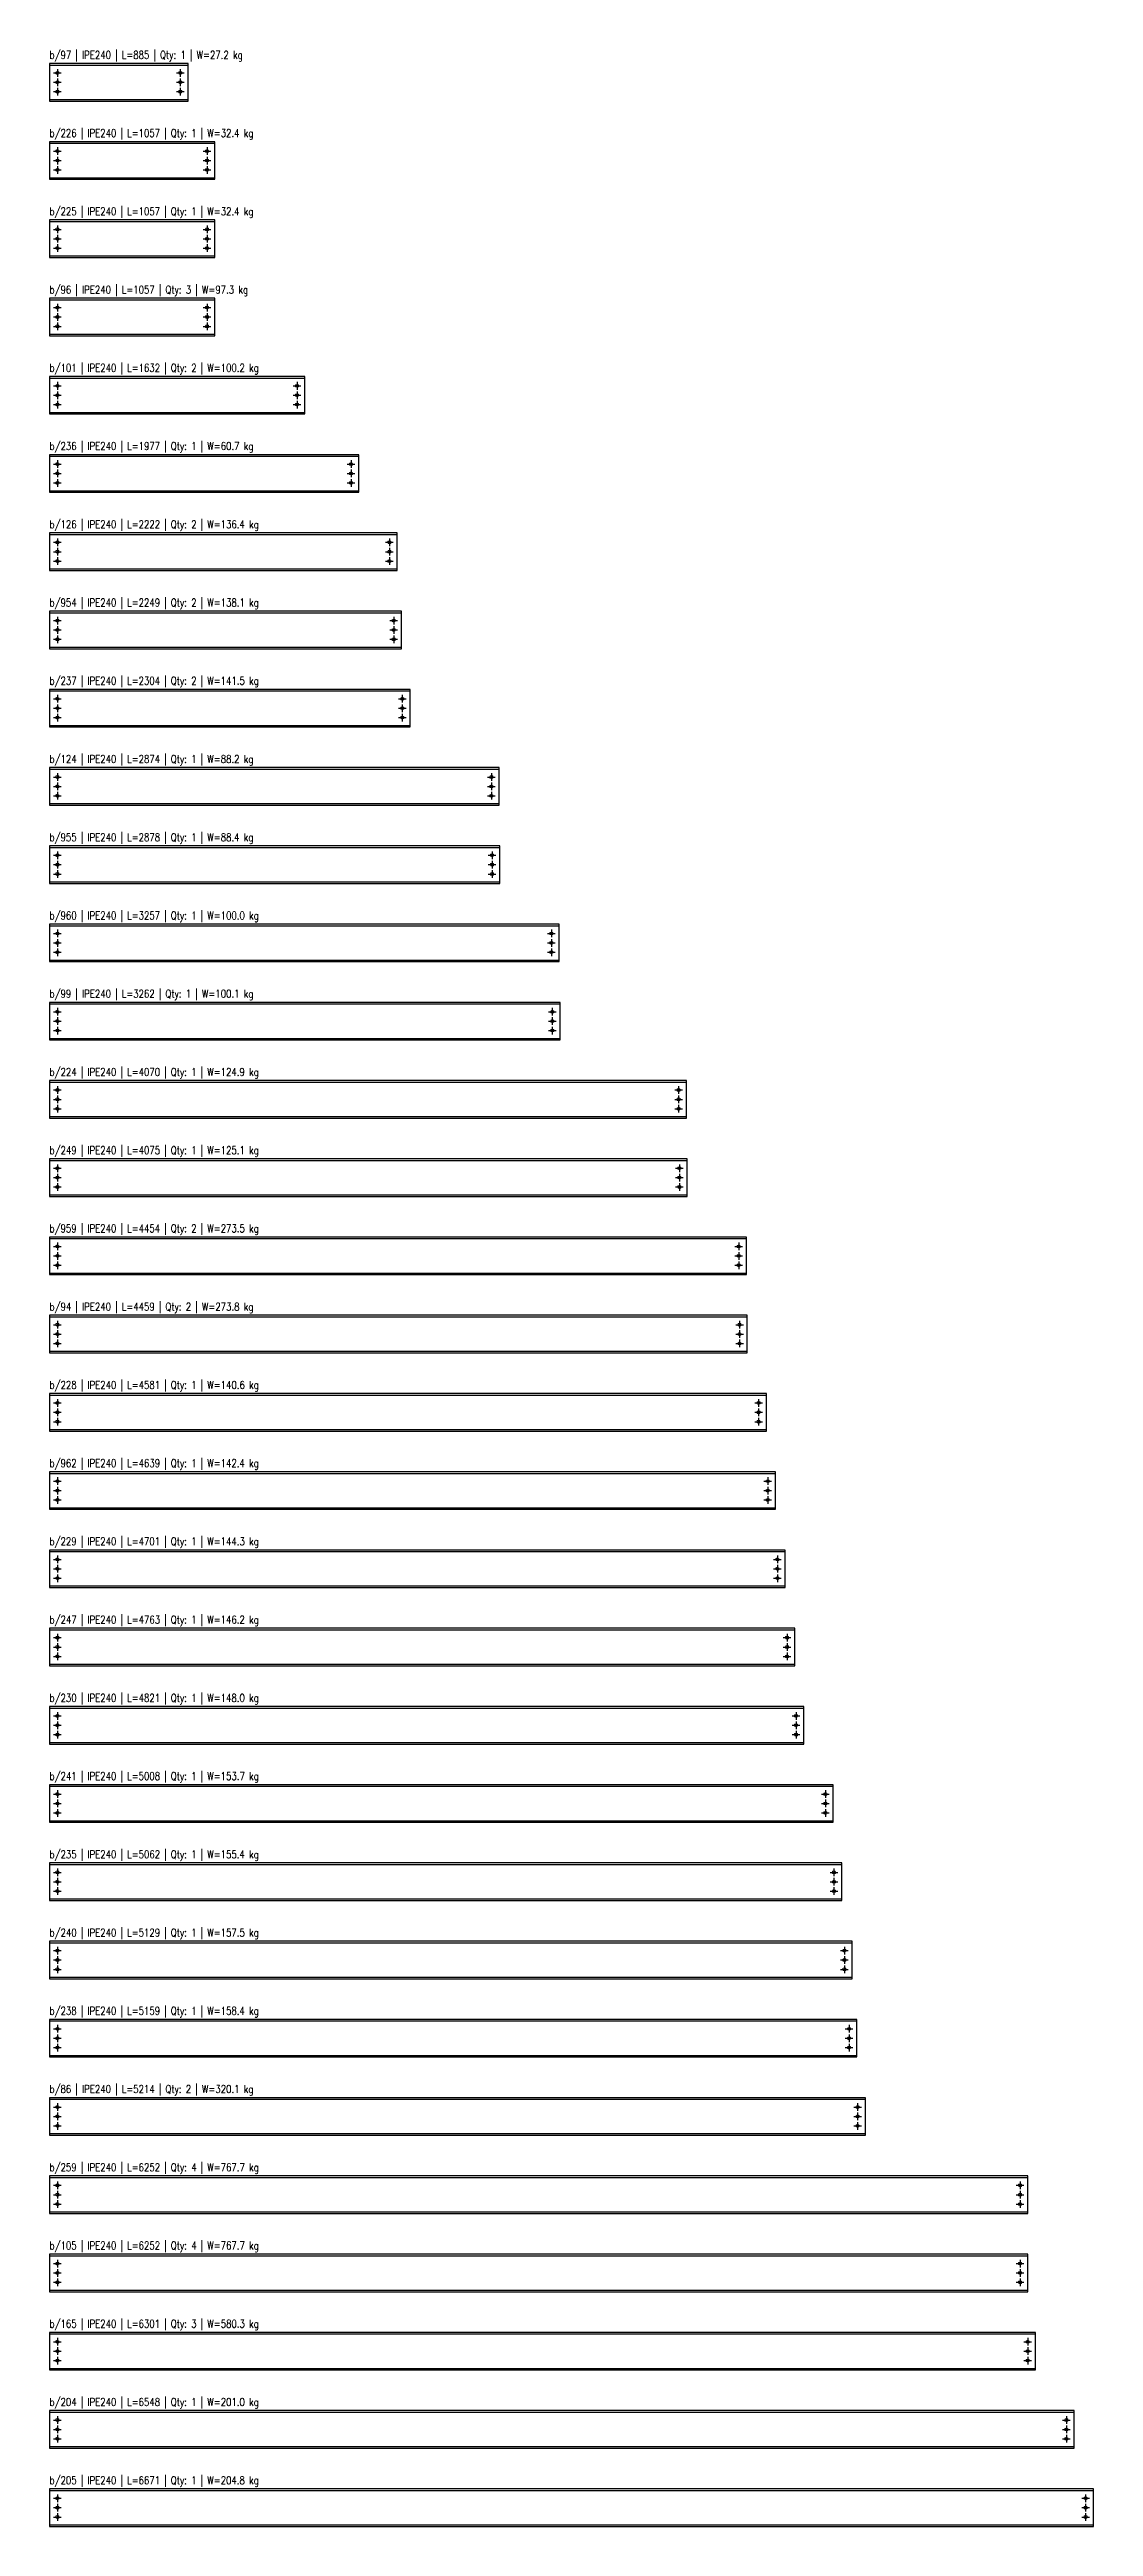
# Model space of a CAD drawing. Header units: millimetres. Extents: x 0 to 32981, y 32989 to 58006.
# Drawn here: x 26310 to 32981, y 32989 to 48818 of the extents above; entities that cross this region are included whole.
import ezdxf
from ezdxf.enums import TextEntityAlignment as Align

# ---------------------------------------------------------------- set-up
doc = ezdxf.new("R2010")
doc.units = ezdxf.units.MM
doc.header["$LTSCALE"] = 1000
for name, color, linetype in [('IPE240', 1, 'Continuous'), ('perforaciones', 3, 'Continuous'), ('TXT_GEN', 3, 'Continuous')]:
    doc.layers.add(name, color=color, linetype=linetype)
doc.styles.add('CNI_COTAS', font='romans.shx', dxfattribs={"width": 0.8})

msp = doc.modelspace()

# ---------------------------------------------------------------- texts
at = {"layer": 'TXT_GEN', "style": 'CNI_COTAS', "width": 0.8}
for s, p in [('b/97 | IPE240 | L=885 | Qty: 1 | W=27.2 kg', (26310, 48744)), ('b/226 | IPE240 | L=1057 | Qty: 1 | W=32.4 kg', (26310, 48244)), ('b/225 | IPE240 | L=1057 | Qty: 1 | W=32.4 kg', (26310, 47744)), ('b/96 | IPE240 | L=1057 | Qty: 3 | W=97.3 kg', (26310, 47244)), ('b/101 | IPE240 | L=1632 | Qty: 2 | W=100.2 kg', (26310, 46744)), ('b/236 | IPE240 | L=1977 | Qty: 1 | W=60.7 kg', (26310, 46244)), ('b/126 | IPE240 | L=2222 | Qty: 2 | W=136.4 kg', (26310, 45744)), ('b/954 | IPE240 | L=2249 | Qty: 2 | W=138.1 kg', (26310, 45244)), ('b/237 | IPE240 | L=2304 | Qty: 2 | W=141.5 kg', (26310, 44744)), ('b/124 | IPE240 | L=2874 | Qty: 1 | W=88.2 kg', (26310, 44244)), ('b/955 | IPE240 | L=2878 | Qty: 1 | W=88.4 kg', (26310, 43744)), ('b/960 | IPE240 | L=3257 | Qty: 1 | W=100.0 kg', (26310, 43244)), ('b/99 | IPE240 | L=3262 | Qty: 1 | W=100.1 kg', (26310, 42744)), ('b/224 | IPE240 | L=4070 | Qty: 1 | W=124.9 kg', (26310, 42244)), ('b/249 | IPE240 | L=4075 | Qty: 1 | W=125.1 kg', (26310, 41744)), ('b/959 | IPE240 | L=4454 | Qty: 2 | W=273.5 kg', (26310, 41244)), ('b/94 | IPE240 | L=4459 | Qty: 2 | W=273.8 kg', (26310, 40744)), ('b/228 | IPE240 | L=4581 | Qty: 1 | W=140.6 kg', (26310, 40244)), ('b/962 | IPE240 | L=4639 | Qty: 1 | W=142.4 kg', (26310, 39744)), ('b/229 | IPE240 | L=4701 | Qty: 1 | W=144.3 kg', (26310, 39244)), ('b/247 | IPE240 | L=4763 | Qty: 1 | W=146.2 kg', (26310, 38744)), ('b/230 | IPE240 | L=4821 | Qty: 1 | W=148.0 kg', (26310, 38244)), ('b/241 | IPE240 | L=5008 | Qty: 1 | W=153.7 kg', (26310, 37744)), ('b/235 | IPE240 | L=5062 | Qty: 1 | W=155.4 kg', (26310, 37244)), ('b/240 | IPE240 | L=5129 | Qty: 1 | W=157.5 kg', (26310, 36744)), ('b/238 | IPE240 | L=5159 | Qty: 1 | W=158.4 kg', (26310, 36244)), ('b/86 | IPE240 | L=5214 | Qty: 2 | W=320.1 kg', (26310, 35744)), ('b/259 | IPE240 | L=6252 | Qty: 4 | W=767.7 kg', (26310, 35244)), ('b/105 | IPE240 | L=6252 | Qty: 4 | W=767.7 kg', (26310, 34744)), ('b/165 | IPE240 | L=6301 | Qty: 3 | W=580.3 kg', (26310, 34244)), ('b/204 | IPE240 | L=6548 | Qty: 1 | W=201.0 kg', (26310, 33744)), ('b/205 | IPE240 | L=6671 | Qty: 1 | W=204.8 kg', (26310, 33244))]:
    msp.add_text(s, height=50, dxfattribs=at).set_placement(p, align=Align.BOTTOM_LEFT)

# ---------------------------------------------------------------- blocks, each defined once
blk = doc.blocks.new('D19')
at = {"layer": 'perforaciones', "linetype": 'ByBlock'}
for p, q in [((-24.5, 0), (24.5, 0)), ((0, 24.5), (0, -24.5))]:
    blk.add_line(p, q, dxfattribs=at)
blk.add_circle((0, 0), 9.5, dxfattribs=at)

# ---------------------------------------------------------------- linework, layer by layer
at = {"layer": 'IPE240'}
for p, q in [((26310, 48719), (27195, 48719)), ((26310, 48499), (27195, 48499)), ((26310, 48219), (27367, 48219)), ((26310, 47999), (27367, 47999)), ((26310, 47719), (27367, 47719)), ((26310, 47499), (27367, 47499)), ((26310, 47219), (27367, 47219)), ((26310, 46999), (27367, 46999)), ((26310, 46719), (27942, 46719)), ((26310, 46499), (27942, 46499)), ((26310, 46219), (28287, 46219)), ((26310, 45999), (28287, 45999)), ((26310, 45719), (28532, 45719)), ((26310, 45499), (28532, 45499)), ((26310, 45219), (28559, 45219)), ((26310, 44999), (28559, 44999)), ((26310, 44719), (28614, 44719)), ((26310, 44499), (28614, 44499)), ((26310, 44219), (29184, 44219)), ((26310, 43999), (29184, 43999)), ((26310, 43719), (29188, 43719)), ((26310, 43499), (29188, 43499)), ((26310, 43219), (29567, 43219)), ((26310, 42999), (29567, 42999)), ((26310, 42719), (29572, 42719)), ((26310, 42499), (29572, 42499)), ((26310, 42219), (30380, 42219)), ((26310, 41999), (30380, 41999)), ((26310, 41719), (30385, 41719)), ((26310, 41499), (30385, 41499)), ((26310, 41219), (30764, 41219)), ((26310, 40999), (30764, 40999)), ((26310, 40719), (30769, 40719)), ((26310, 40499), (30769, 40499)), ((26310, 40219), (30891, 40219)), ((26310, 39999), (30891, 39999)), ((26310, 39719), (30949, 39719)), ((26310, 39499), (30949, 39499)), ((26310, 39219), (31011, 39219)), ((26310, 38999), (31011, 38999)), ((26310, 38719), (31073, 38719)), ((26310, 38499), (31073, 38499)), ((26310, 38219), (31131, 38219)), ((26310, 37999), (31131, 37999)), ((26310, 37719), (31318, 37719)), ((26310, 37499), (31318, 37499)), ((26310, 37219), (31372, 37219)), ((26310, 36999), (31372, 36999)), ((26310, 36719), (31439, 36719)), ((26310, 36499), (31439, 36499)), ((26310, 36219), (31469, 36219)), ((26310, 35999), (31469, 35999)), ((26310, 35719), (31524, 35719)), ((26310, 35499), (31524, 35499)), ((26310, 35219), (32562, 35219)), ((26310, 34999), (32562, 34999)), ((26310, 34719), (32562, 34719)), ((26310, 34499), (32562, 34499)), ((26310, 34219), (32611, 34219)), ((26310, 33999), (32611, 33999)), ((26310, 33719), (32858, 33719)), ((26310, 33499), (32858, 33499)), ((26310, 33219), (32981, 33219)), ((26310, 32999), (32981, 32999))]:
    msp.add_line(p, q, dxfattribs=at)
for points in [[(26310, 48489), (27195, 48489), (27195, 48729), (26310, 48729)], [(26310, 47989), (27367, 47989), (27367, 48229), (26310, 48229)], [(26310, 47489), (27367, 47489), (27367, 47729), (26310, 47729)], [(26310, 46989), (27367, 46989), (27367, 47229), (26310, 47229)], [(26310, 46489), (27942, 46489), (27942, 46729), (26310, 46729)], [(26310, 45989), (28287, 45989), (28287, 46229), (26310, 46229)], [(26310, 45489), (28532, 45489), (28532, 45729), (26310, 45729)], [(26310, 44989), (28559, 44989), (28559, 45229), (26310, 45229)], [(26310, 44489), (28614, 44489), (28614, 44729), (26310, 44729)], [(26310, 43989), (29184, 43989), (29184, 44229), (26310, 44229)], [(26310, 43489), (29188, 43489), (29188, 43729), (26310, 43729)], [(26310, 42989), (29567, 42989), (29567, 43229), (26310, 43229)], [(26310, 42489), (29572, 42489), (29572, 42729), (26310, 42729)], [(26310, 41989), (30380, 41989), (30380, 42229), (26310, 42229)], [(26310, 41489), (30385, 41489), (30385, 41729), (26310, 41729)], [(26310, 40989), (30764, 40989), (30764, 41229), (26310, 41229)], [(26310, 40489), (30769, 40489), (30769, 40729), (26310, 40729)], [(26310, 39989), (30891, 39989), (30891, 40229), (26310, 40229)], [(26310, 39489), (30949, 39489), (30949, 39729), (26310, 39729)], [(26310, 38989), (31011, 38989), (31011, 39229), (26310, 39229)], [(26310, 38489), (31073, 38489), (31073, 38729), (26310, 38729)], [(26310, 37989), (31131, 37989), (31131, 38229), (26310, 38229)], [(26310, 37489), (31318, 37489), (31318, 37729), (26310, 37729)], [(26310, 36989), (31372, 36989), (31372, 37229), (26310, 37229)], [(26310, 36489), (31439, 36489), (31439, 36729), (26310, 36729)], [(26310, 35989), (31469, 35989), (31469, 36229), (26310, 36229)], [(26310, 35489), (31524, 35489), (31524, 35729), (26310, 35729)], [(26310, 34989), (32562, 34989), (32562, 35229), (26310, 35229)], [(26310, 34489), (32562, 34489), (32562, 34729), (26310, 34729)], [(26310, 33989), (32611, 33989), (32611, 34229), (26310, 34229)], [(26310, 33489), (32858, 33489), (32858, 33729), (26310, 33729)], [(26310, 32989), (32981, 32989), (32981, 33229), (26310, 33229)]]:
    msp.add_lwpolyline(points, close=True, dxfattribs=at)

# ---------------------------------------------------------------- block references
for p in [(26360, 48669), (26360, 48609), (27145, 48669), (27145, 48609), (26360, 48549), (27145, 48549), (26360, 48169), (26360, 48109), (27317, 48169), (27317, 48109), (26360, 48049), (27317, 48049), (26360, 47669), (27317, 47669), (26360, 47609), (26360, 47549), (27317, 47609), (27317, 47549), (26360, 47169), (27317, 47169), (26360, 47109), (26360, 47049), (27317, 47109), (27317, 47049), (26360, 46669), (26360, 46609), (26360, 46549), (27892, 46669), (27892, 46609), (27892, 46549), (26360, 46169), (26360, 46109), (26360, 46049), (28237, 46169), (28237, 46109), (28237, 46049), (26360, 45669), (26360, 45609), (28482, 45669), (28482, 45609), (26360, 45549), (28482, 45549), (26360, 45169), (26360, 45109), (28509, 45169), (28509, 45109), (26360, 45049), (28509, 45049), (26360, 44669), (28564, 44669), (26360, 44609), (26360, 44549), (28564, 44609), (28564, 44549), (26360, 44169), (29134, 44169), (26360, 44109), (26360, 44049), (29134, 44109), (29134, 44049), (26360, 43669), (29138, 43669), (26360, 43609), (26360, 43549), (29138, 43609), (29138, 43549), (26360, 43169), (26360, 43109), (26360, 43049), (29517, 43169), (29517, 43109), (29517, 43049), (26360, 42669), (26360, 42609), (29522, 42669), (29522, 42609), (26360, 42549), (29522, 42549), (26360, 42169), (26360, 42109), (30330, 42169), (30330, 42109), (26360, 42049), (30330, 42049), (26360, 41669), (26360, 41609), (30335, 41669), (30335, 41609), (26360, 41549), (30335, 41549), (26360, 41169), (30714, 41169), (26360, 41109), (26360, 41049), (30714, 41109), (30714, 41049), (26360, 40669), (30719, 40669), (26360, 40609), (26360, 40549), (30719, 40609), (30719, 40549), (26360, 40169), (26360, 40109), (26360, 40049), (30841, 40169), (30841, 40109), (30841, 40049), (26360, 39669), (26360, 39609), (30899, 39669), (30899, 39609), (26360, 39549), (30899, 39549), (26360, 39169), (26360, 39109), (30961, 39169), (30961, 39109), (26360, 39049), (30961, 39049), (26360, 38669), (26360, 38609), (31023, 38669), (31023, 38609), (26360, 38549), (31023, 38549), (26360, 38169), (31081, 38169), (26360, 38109), (26360, 38049), (31081, 38109), (31081, 38049), (26360, 37669), (31268, 37669), (26360, 37609), (26360, 37549), (31268, 37609), (31268, 37549), (26360, 37169), (26360, 37109), (26360, 37049), (31322, 37169), (31322, 37109), (31322, 37049), (26360, 36669), (26360, 36609), (26360, 36549), (31389, 36669), (31389, 36609), (31389, 36549), (26360, 36169), (26360, 36109), (31419, 36169), (31419, 36109), (26360, 36049), (31419, 36049), (26360, 35669), (26360, 35609), (31474, 35669), (31474, 35609), (26360, 35549), (31474, 35549), (26360, 35169), (32512, 35169), (26360, 35109), (26360, 35049), (32512, 35109), (32512, 35049), (26360, 34669), (32512, 34669), (26360, 34609), (26360, 34549), (32512, 34609), (32512, 34549), (26360, 34169), (32561, 34169), (26360, 34109), (26360, 34049), (32561, 34109), (32561, 34049), (26360, 33669), (26360, 33609), (26360, 33549), (32808, 33669), (32808, 33609), (32808, 33549), (26360, 33169), (26360, 33109), (32931, 33169), (32931, 33109), (26360, 33049), (32931, 33049)]:
    msp.add_blockref('D19', p, dxfattribs=at)

msp.set_redraw_order([(e.dxf.handle, doc.entitydb.next_handle()) for e in msp.query("TEXT MTEXT ATTDEF DIMENSION ARC_DIMENSION")])  # texts and dimensions are drawn at this point

doc.saveas('drawing.dxf')
